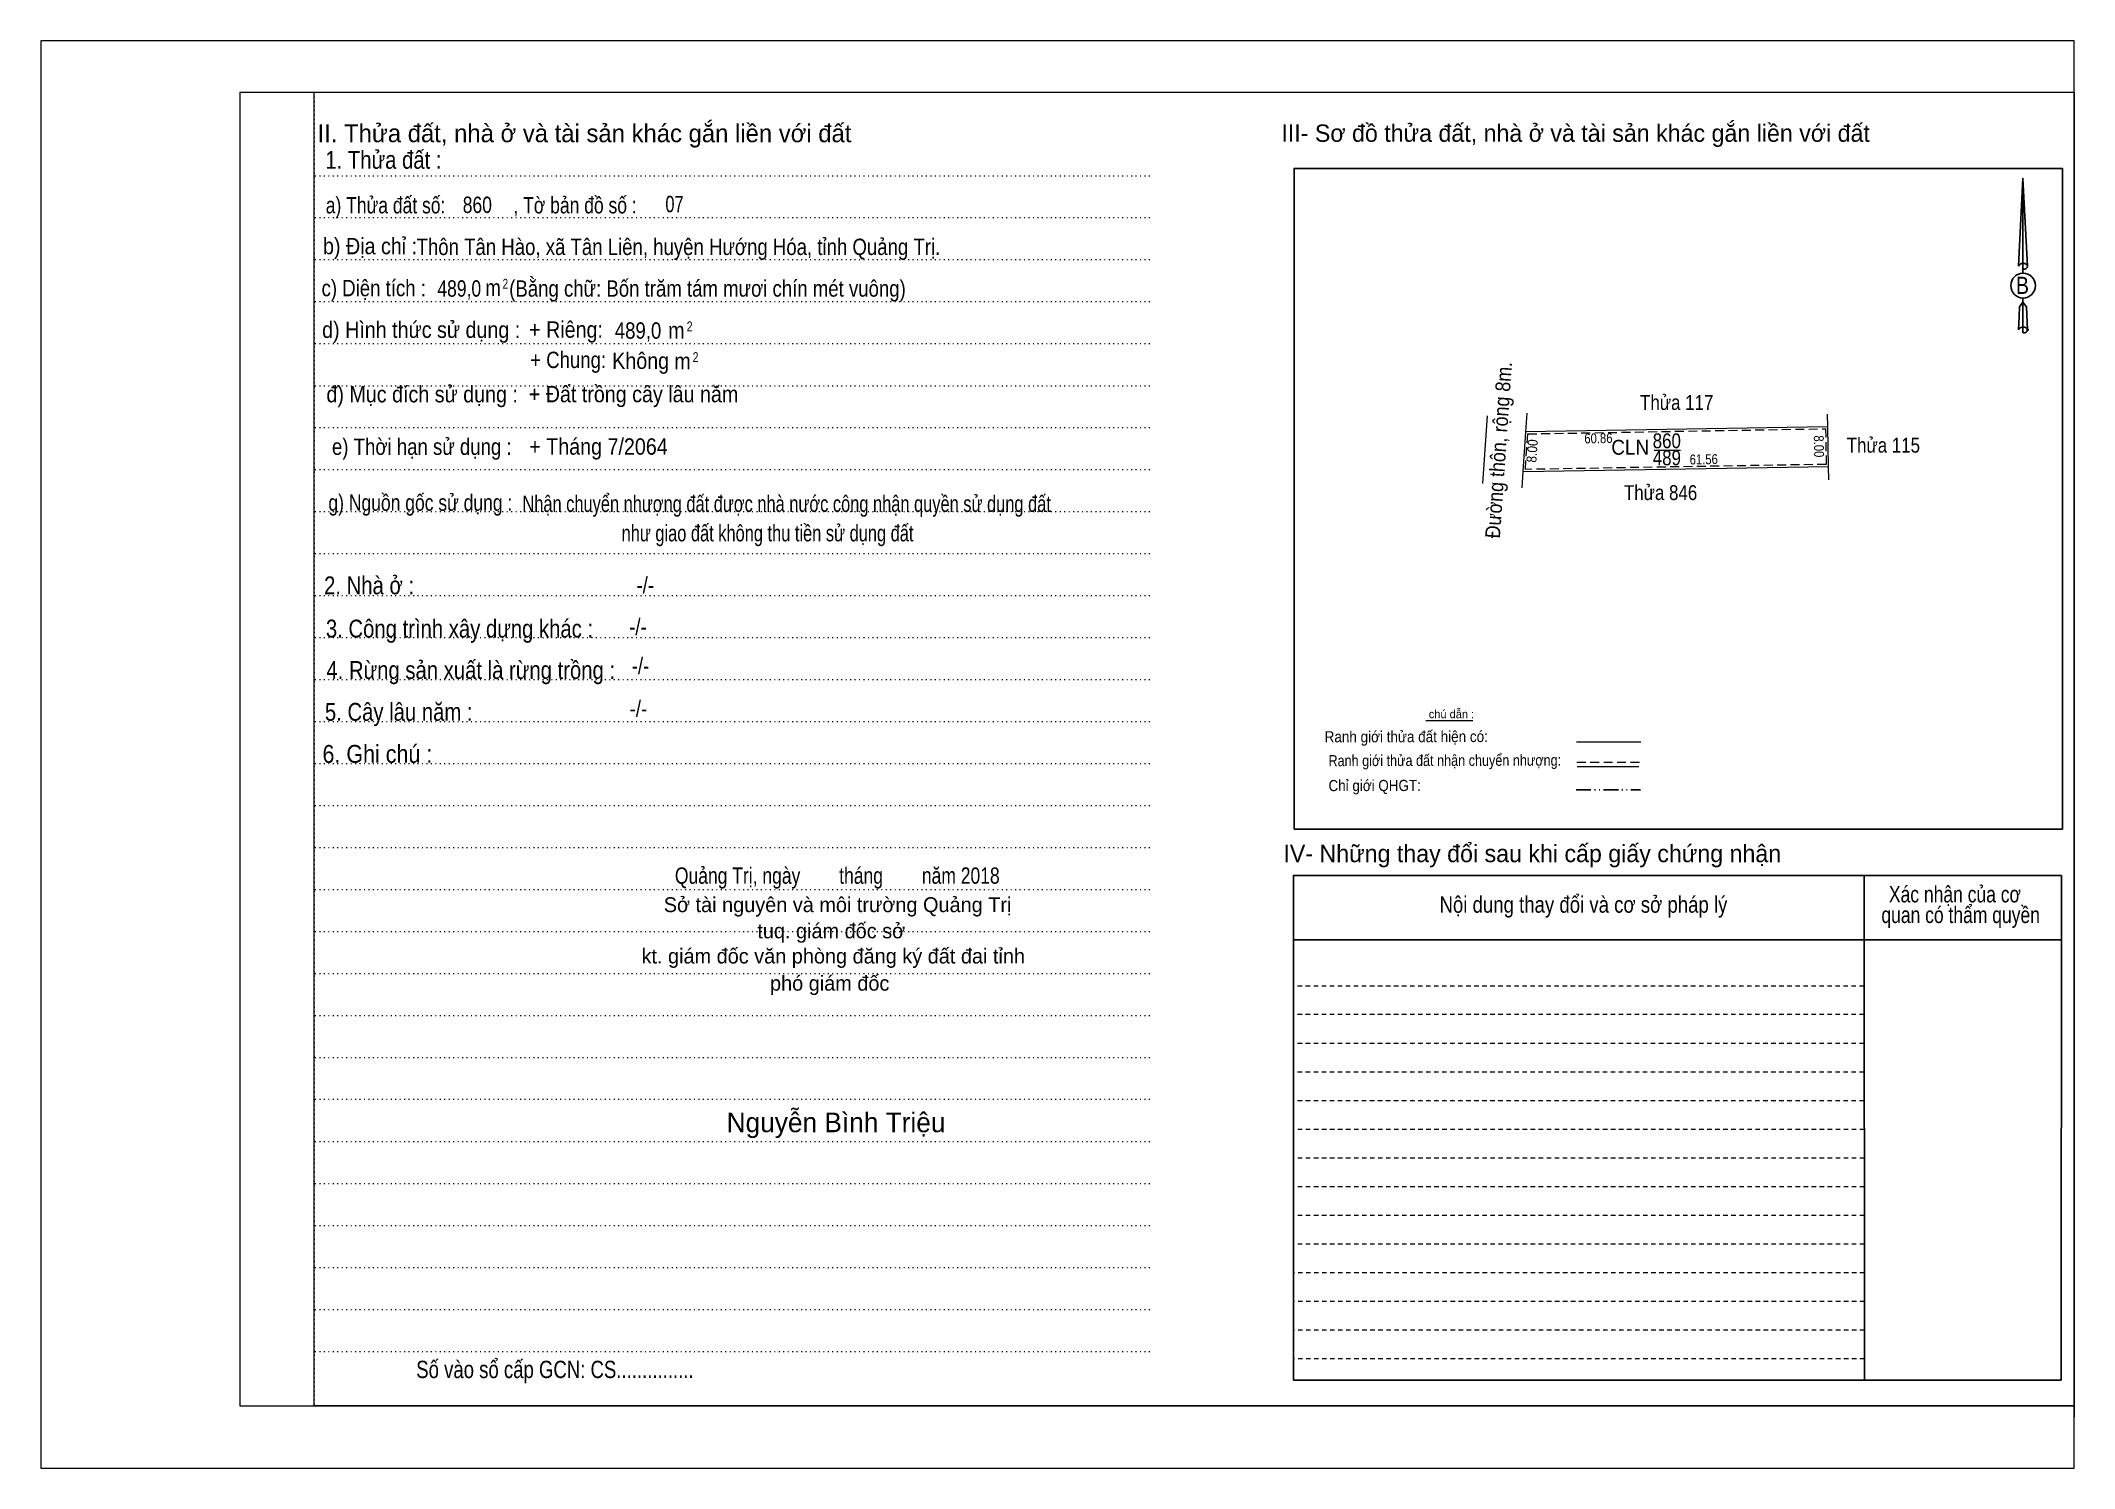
# Model space of a CAD drawing. Header units: metres. Extents: x 547898 to 549050, y 1838589 to 1839130.
# Drawn here: x 548639.4 to 549049.8, y 1838842.5 to 1839130.5 of the extents above; entities that cross this region are included whole.
import ezdxf
from ezdxf.enums import TextEntityAlignment as Align

# ---------------------------------------------------------------- set-up
doc = ezdxf.new("R2010")
doc.units = ezdxf.units.M
doc.header["$LTSCALE"] = 0.6
doc.header["$PDMODE"] = 32
doc.header["$PDSIZE"] = 0.3
for name, pattern in [('DASH_DOUBLE_DOT', [9.2, 5, -1.2, 0.3, -1.2, 0.3, -1.2]), ('DOTTED', [1.5, 0.3, -1.2]), ('MEDIUM_DASHED', [4.5, 3, -1.5]), ('SHORT_DASHED', [2.7, 1.5, -1.2])]:
    doc.linetypes.add(name, pattern=pattern)
for name, color, linetype, lineweight in [('1', 7, 'Continuous', 13), ('10', 7, 'Continuous', 13), ('18', 7, 'Continuous', 25), ('2', 7, 'Continuous', 13), ('28', 7, 'Continuous', 25), ('55', 7, 'Continuous', 13)]:
    doc.layers.add(name, color=color, linetype=linetype, lineweight=lineweight)

msp = doc.modelspace()

# ---------------------------------------------------------------- texts
at = {"layer": '10'}
for s, height, rotation, width, p in [('Đường thôn, rộng 8m.', 3, 86.04, 0.9, (548935.0991, 1839047.7914)), ('8.00', 2, 86.055, 0.9, (548941.3794, 1839047.6412)), ('60.86', 2, 0.989, 0.85, (548953.7777, 1839049.2703)), ('8.00', 2, 271.074, 0.85, (548997.2625, 1839048.6137)), ('61.56', 2, 0.959, 0.85, (548975.0283, 1839045.0188))]:
    msp.add_text(s, height=height, rotation=rotation, dxfattribs=dict(at, width=width)).set_placement(p, align=Align.CENTER)
for s, width, p in [('Thửa 117', 0.85, (548969.56, 1839055.98)), ('CLN', 0.95, (548960.17, 1839046.95)), ('489', 0.85, (548967.575, 1839044.82)), ('860', 0.85, (548967.56, 1839048.25)), ('Thửa 115', 0.85, (549011.265, 1839047.36)), ('Thửa 846', 0.85, (548966.305, 1839037.8))]:
    msp.add_text(s, height=3, dxfattribs=dict(at, width=width)).set_placement(p, align=Align.CENTER)
at = {"layer": '18'}
for s, height, p in [('II. Thửa đất, nhà ở và tài sản khác gắn liền với đất', 3.6, (548749.14, 1839109.99)), ('Sở tài nguyên và môi trường Quảng Trị', 3, (548800.22, 1838954.67)), ('tuq. giám đốc sở', 3, (548798.94, 1838949.39)), ('kt. giám đốc văn phòng đăng ký đất đai tỉnh', 3, (548799.35, 1838944.31)), ('phó giám đốc', 3, (548798.63, 1838938.83)), ('Nguyễn Bình Triệu', 3.96, (548799.91, 1838910.27))]:
    msp.add_text(s, height=height, dxfattribs=at).set_placement(p, align=Align.CENTER)
for s, height, width, p in [('1. Thửa đất :', 3.6, 0.85, (548708.57, 1839104.63)), ('a) Thửa đất số:              , Tờ bản đồ số : ', 3.3, 0.8, (548728.8, 1839095.63)), ('860', 3.3, 0.8, (548727.52, 1839095.71)), ('07', 3.3, 0.75, (548767.31, 1839095.87)), ('b) Địa chỉ : ', 3.3, 0.9, (548706.42, 1839087.39)), ('Thôn Tân Hào, xã Tân Liên, huyện Hướng Hóa, tỉnh Quảng Trị.', 3.3, 0.85, (548768.1, 1839087.23)), ('c) Diện tích :                                                   ', 3.3, 0.85, (548733.19, 1839078.91)), ('489,0', 3.3, 0.8, (548723.87, 1839078.83)), (' m', 3.3, 0.85, (548730.17, 1839078.99)), ('2', 2, 0.75, (548733.17, 1839080.43)), ('(Bằng chữ: Bốn trăm tám mươi chín mét vuông)', 3.3, 0.85, (548773.97, 1839078.83)), ('B', 3.456, 0.85, (549039.33, 1839079.39)), ('d) Hình thức sử dụng :', 3.3, 0.9, (548716.19, 1839070.51)), ('+ Riêng: ', 3.3, 0.9, (548745.97, 1839070.55)), ('489,0', 3.3, 0.85, (548759.95, 1839070.35)), (' m', 3.3, 0.9, (548767.13, 1839070.39)), ('2', 2, 0.8, (548770.36, 1839071.83)), ('       + Chung:', 3.3, 0.85, (548742.2, 1839064.43)), ('Không', 3.3, 0.9, (548760.48, 1839064.25)), (' m', 3.3, 0.9, (548768.37, 1839064.19)), ('2', 2, 0.8, (548771.56, 1839065.63)), ('đ) Mục đích sử dụng :', 3.3, 0.9, (548716.39, 1839057.51)), ('+ Đất trồng cây lâu năm', 3.3, 0.9, (548759.04, 1839057.53)), ('e) Thời hạn sử dụng :', 3.3, 0.85, (548716.31, 1839046.91)), ('+ Tháng 7/2064', 3.3, 0.9, (548751.97, 1839046.95)), ('g) Nguồn gốc sử dụng :', 3.3, 0.8, (548716.02, 1839035.63)), ('Nhận chuyển nhượng đất được nhà nước công nhận quyền sử dụng đất ', 3.3, 0.75, (548790.4, 1839035.41)), ('như giao đất không thu tiền sử dụng đất', 3.3, 0.75, (548786.08, 1839029.47)), ('2. Nhà ở :', 3.6, 0.85, (548705.67, 1839018.79)), ('3. Công trình xây dựng khác :', 3.6, 0.85, (548723.92, 1839010.07)), ('4. Rừng sản xuất là rừng trồng :', 3.6, 0.85, (548726.19, 1839001.71)), ('5. Cây lâu năm :', 3.6, 0.85, (548711.66, 1838993.27)), ('6. Ghi chú :', 3.6, 0.9, (548707.35, 1838984.79)), ('Quảng Trị, ngày        tháng        năm 2018', 3.3, 0.8, (548800.16, 1838960.39)), ('Số vào sổ cấp GCN: CS...............', 3.5, 0.8, (548743.18, 1838860.67))]:
    msp.add_text(s, height=height, dxfattribs=dict(at, width=width)).set_placement(p, align=Align.CENTER)
at = {"layer": '28'}
for s, p in [('III- Sơ đồ thửa đất, nhà ở và tài sản khác gắn liền với đất', (548949.16, 1839110.07)), ('IV- Những thay đổi sau khi cấp giấy chứng nhận', (548940.41, 1838964.75))]:
    msp.add_text(s, height=3.5, dxfattribs=at).set_placement(p, align=Align.CENTER)
for s, width, p in [('-/-', 0.85, (548761.41, 1839018.99)), ('-/-', 0.85, (548759.93, 1839010.59)), ('-/-', 0.85, (548760.45, 1839002.71)), ('-/-', 0.85, (548760.03, 1838994.07)), ('Nội dung thay đổi và cơ sở pháp lý', 0.85, (548950.74, 1838954.55)), ('Xác nhận của cơ', 0.8, (549025.71, 1838956.63)), (' quan có thẩm quyền', 0.8, (549026.37, 1838952.47))]:
    msp.add_text(s, height=3.3, dxfattribs=dict(at, width=width)).set_placement(p, align=Align.CENTER)
at = {"layer": '55'}
msp.add_text('chú dẫn :', height=1.665, rotation=359.976, dxfattribs=at).set_placement((548924.1046, 1838993.7877), align=Align.CENTER)
for s, height, width, p in [('Ranh giới thửa đất hiện có:', 2.26, 0.9, (548914.9825, 1838988.9451)), ('Ranh giới thửa đất nhận chuyển nhượng:', 2.24, 0.85, (548922.7625, 1838984.1624)), ('Chỉ giới QHGT:', 2.25, 0.9, (548908.6125, 1838979.0908))]:
    msp.add_text(s, height=height, rotation=0.127, dxfattribs=dict(at, width=width)).set_placement(p, align=Align.CENTER)

# ---------------------------------------------------------------- linework, layer by layer
at = {"layer": '1'}
for p, q in [((548679.6, 1839120.07), (549049.8, 1839120.07)), ((548679.6, 1839120.07), (548679.6, 1838855.07)), ((549049.8, 1839120.07), (549049.8, 1838852.83)), ((548679.6, 1838855.07), (549049.8, 1838855.07))]:
    msp.add_line(p, q, dxfattribs=at)
at = {"layer": '1', "linetype": 'DOTTED'}
for p, q in [((548694.6, 1839120.07), (548694.6, 1838855.07)), ((548694.6, 1839120.07), (548694.6, 1838855.07)), ((548694.76, 1839103.23), (548863.84, 1839103.23)), ((548694.76, 1839094.79), (548863.84, 1839094.79)), ((548694.76, 1839086.31), (548863.84, 1839086.31)), ((548694.76, 1839077.83), (548863.84, 1839077.83)), ((548694.76, 1839069.35), (548863.84, 1839069.35)), ((548694.76, 1839060.87), (548863.84, 1839060.87)), ((548694.76, 1839052.43), (548863.84, 1839052.43)), ((548694.76, 1839043.95), (548863.84, 1839043.95)), ((548694.76, 1839035.47), (548863.84, 1839035.47)), ((548694.76, 1839026.99), (548863.84, 1839026.99)), ((548694.76, 1839018.55), (548863.84, 1839018.55)), ((548694.76, 1839010.07), (548863.84, 1839010.07)), ((548694.76, 1839001.59), (548863.84, 1839001.59)), ((548694.76, 1838993.11), (548863.84, 1838993.11)), ((548694.76, 1838984.63), (548863.84, 1838984.63)), ((548694.76, 1838976.19), (548863.84, 1838976.19)), ((548694.76, 1838967.71), (548863.84, 1838967.71)), ((548694.76, 1838959.23), (548863.84, 1838959.23)), ((548694.76, 1838950.79), (548863.84, 1838950.79)), ((548694.76, 1838942.31), (548863.84, 1838942.31)), ((548694.76, 1838933.79), (548863.84, 1838933.79)), ((548694.76, 1838925.35), (548863.84, 1838925.35)), ((548694.76, 1838916.91), (548863.84, 1838916.91)), ((548694.76, 1838908.39), (548863.84, 1838908.39)), ((548694.76, 1838899.91), (548863.84, 1838899.91)), ((548694.76, 1838891.47), (548863.84, 1838891.47)), ((548694.76, 1838882.99), (548863.84, 1838882.99)), ((548694.76, 1838874.51), (548863.84, 1838874.51)), ((548694.76, 1838866.03), (548863.84, 1838866.03))]:
    msp.add_line(p, q, dxfattribs=at)
at = {"layer": '1'}
for points in [[(548639.4, 1838842.47), (549049.8, 1838842.47), (549049.8, 1839130.47), (548639.4, 1839130.47)], [(548694.6, 1839120.07), (549049.8, 1839120.07), (549049.8, 1838855.07), (548694.6, 1838855.07)]]:
    msp.add_lwpolyline(points, close=True, dxfattribs=at)
at = {"layer": '10'}
for p, q in [((548930.42, 1839041.13), (548931.37, 1839054.79)), ((548939.14, 1839051.55), (548939.4, 1839055.3)), ((548999.99, 1839052.6), (548939.14, 1839051.55)), ((548999.94, 1839055.14), (548999.99, 1839052.6)), ((548965.02, 1839047.88), (548970.35, 1839047.88)), ((548938.59, 1839043.57), (549000.14, 1839044.6))]:
    msp.add_line(p, q, dxfattribs=at)
at = {"layer": '10', "linetype": 'MEDIUM_DASHED'}
msp.add_lwpolyline([(548999.59, 1839052.19), (548999.73, 1839045), (548939.02, 1839043.98), (548939.51, 1839051.15)], close=True, dxfattribs=at)
at = {"layer": '10'}
for points in [[(548999.99, 1839052.6), (549000.14, 1839044.6), (549000.19, 1839041.85)], [(548938.36, 1839040.27), (548938.59, 1839043.57), (548939.14, 1839051.55)]]:
    msp.add_lwpolyline(points, dxfattribs=at)
at = {"layer": '18'}
for p, q in [((549039.44, 1839102.67), (549040.36, 1839084.95)), ((549039.44, 1839102.67), (549040.36, 1839084.95)), ((549039.44, 1839102.67), (549040.36, 1839084.95)), ((549038.68, 1839087.75), (549038.52, 1839084.99)), ((549039.44, 1839085.55), (549039.44, 1839084.87)), ((549039.44, 1839084.87), (549039.44, 1839084.35)), ((549040.36, 1839084.95), (549040.36, 1839084.99)), ((549039.44, 1839084.35), (549039.44, 1839083.67)), ((549039.44, 1839084.35), (549039.44, 1839083.67)), ((549039.44, 1839084.35), (549039.44, 1839083.67)), ((549039.44, 1839077.75), (549039.44, 1839078.55)), ((549039.44, 1839077.75), (549039.44, 1839078.55)), ((549039.44, 1839077.75), (549039.44, 1839078.55)), ((549039.44, 1839077.75), (549040.12, 1839076.75)), ((549039.44, 1839077.75), (549040.12, 1839076.75)), ((549039.44, 1839077.75), (549040.12, 1839076.75)), ((549040.12, 1839076.75), (549040.36, 1839072.15)), ((549040.12, 1839076.75), (549040.36, 1839072.15)), ((549040.12, 1839076.75), (549040.36, 1839072.15)), ((549039.44, 1839072.75), (549039.44, 1839072.07)), ((549039.44, 1839072.07), (549039.44, 1839071.55))]:
    msp.add_line(p, q, dxfattribs=at)
for points in [[(549039.44, 1839085.55), (549039.44, 1839102.67), (549038.68, 1839087.75)], [(549039.44, 1839072.75), (549039.44, 1839077.75), (549038.76, 1839076.75), (549038.68, 1839074.87), (549038.52, 1839072.15)]]:
    msp.add_lwpolyline(points, dxfattribs=at)
for centre, start_param, end_param in [((549039.468, 1839084.9463), 1.57079633, 3.07445202), ((549039.468, 1839084.9463), 0.06714063, 1.57079633), ((549039.468, 1839084.9463), 4.71238898, 6.28318531), ((549039.468, 1839072.1054), 2.49106941, 3.07427841), ((549039.468, 1839072.1054), 1.57079633, 2.49106941), ((549039.468, 1839072.1054), 0.06714063, 1.57079633), ((549039.468, 1839072.1054), 4.71238898, 6.28318531)]:
    msp.add_ellipse(centre, major_axis=(0.907, 0), ratio=0.655448, start_param=start_param, end_param=end_param, dxfattribs=at)
msp.add_ellipse((549039.4671, 1839081.0695), major_axis=(0, 2.5159), ratio=0.983453, dxfattribs=at)
msp.add_point((549040.36, 1839072.15), dxfattribs=at)
at = {"layer": '2', "linetype": 'SHORT_DASHED'}
for p, q in [((549007.36, 1838933.99), (548892.2, 1838933.99)), ((549007.36, 1838928.19), (548892.2, 1838928.19)), ((549007.36, 1838922.39), (548892.2, 1838922.39)), ((549007.36, 1838916.63), (548892.2, 1838916.63)), ((549007.4, 1838910.83), (548892.2, 1838910.83)), ((549007.4, 1838905.07), (548892.2, 1838905.07)), ((549007.4, 1838899.27), (548892.2, 1838899.27)), ((549007.4, 1838893.47), (548892.2, 1838893.47)), ((549007.4, 1838887.71), (548892.2, 1838887.71)), ((549007.44, 1838881.91), (548892.2, 1838881.91)), ((549007.44, 1838876.11), (548892.2, 1838876.11)), ((549007.44, 1838870.35), (548892.2, 1838870.35)), ((549007.44, 1838864.55), (548892.2, 1838864.55))]:
    msp.add_line(p, q, dxfattribs=at)
at = {"layer": '28'}
for p, q in [((549047.4, 1838971.43), (548892.36, 1838971.43)), ((549007.36, 1838962.03), (549007.44, 1838860.27)), ((549047.24, 1838962.03), (549047.16, 1838860.27)), ((549047.24, 1838949.11), (548892.2, 1838949.11)), ((549047.16, 1838860.27), (548892.2, 1838860.27))]:
    msp.add_line(p, q, dxfattribs=at)
at = {"layer": '28', "linetype": 'SHORT_DASHED', "lineweight": 13}
msp.add_line((549007.36, 1838939.75), (548892.2, 1838939.75), dxfattribs=at)
at = {"layer": '28'}
for points in [[(549047.4, 1838971.43), (549047.4, 1839104.71), (548892.36, 1839104.71), (548892.36, 1838971.43)], [(549047.24, 1838962.03), (548892.2, 1838962.03), (548892.2, 1838860.27)]]:
    msp.add_lwpolyline(points, dxfattribs=at)
at = {"layer": '55'}
for p, q in [((548918.9, 1838993.35), (548928.4, 1838993.31)), ((548949.34, 1838989.03), (548962.34, 1838989.03)), ((548949.46, 1838984.07), (548961.94, 1838984.07)), ((548949.46, 1838984.07), (548961.94, 1838984.07))]:
    msp.add_line(p, q, dxfattribs=at)
at = {"layer": '55', "linetype": 'MEDIUM_DASHED'}
msp.add_line((548949.42, 1838984.95), (548962.22, 1838984.95), dxfattribs=at)
at = {"layer": '55', "linetype": 'DASH_DOUBLE_DOT', "lineweight": 25}
msp.add_line((548949.26, 1838979.31), (548962.26, 1838979.31), dxfattribs=at)

msp.set_redraw_order([(e.dxf.handle, doc.entitydb.next_handle()) for e in msp.query("TEXT MTEXT ATTDEF DIMENSION ARC_DIMENSION")])  # texts and dimensions are drawn at this point

doc.saveas('drawing.dxf')
